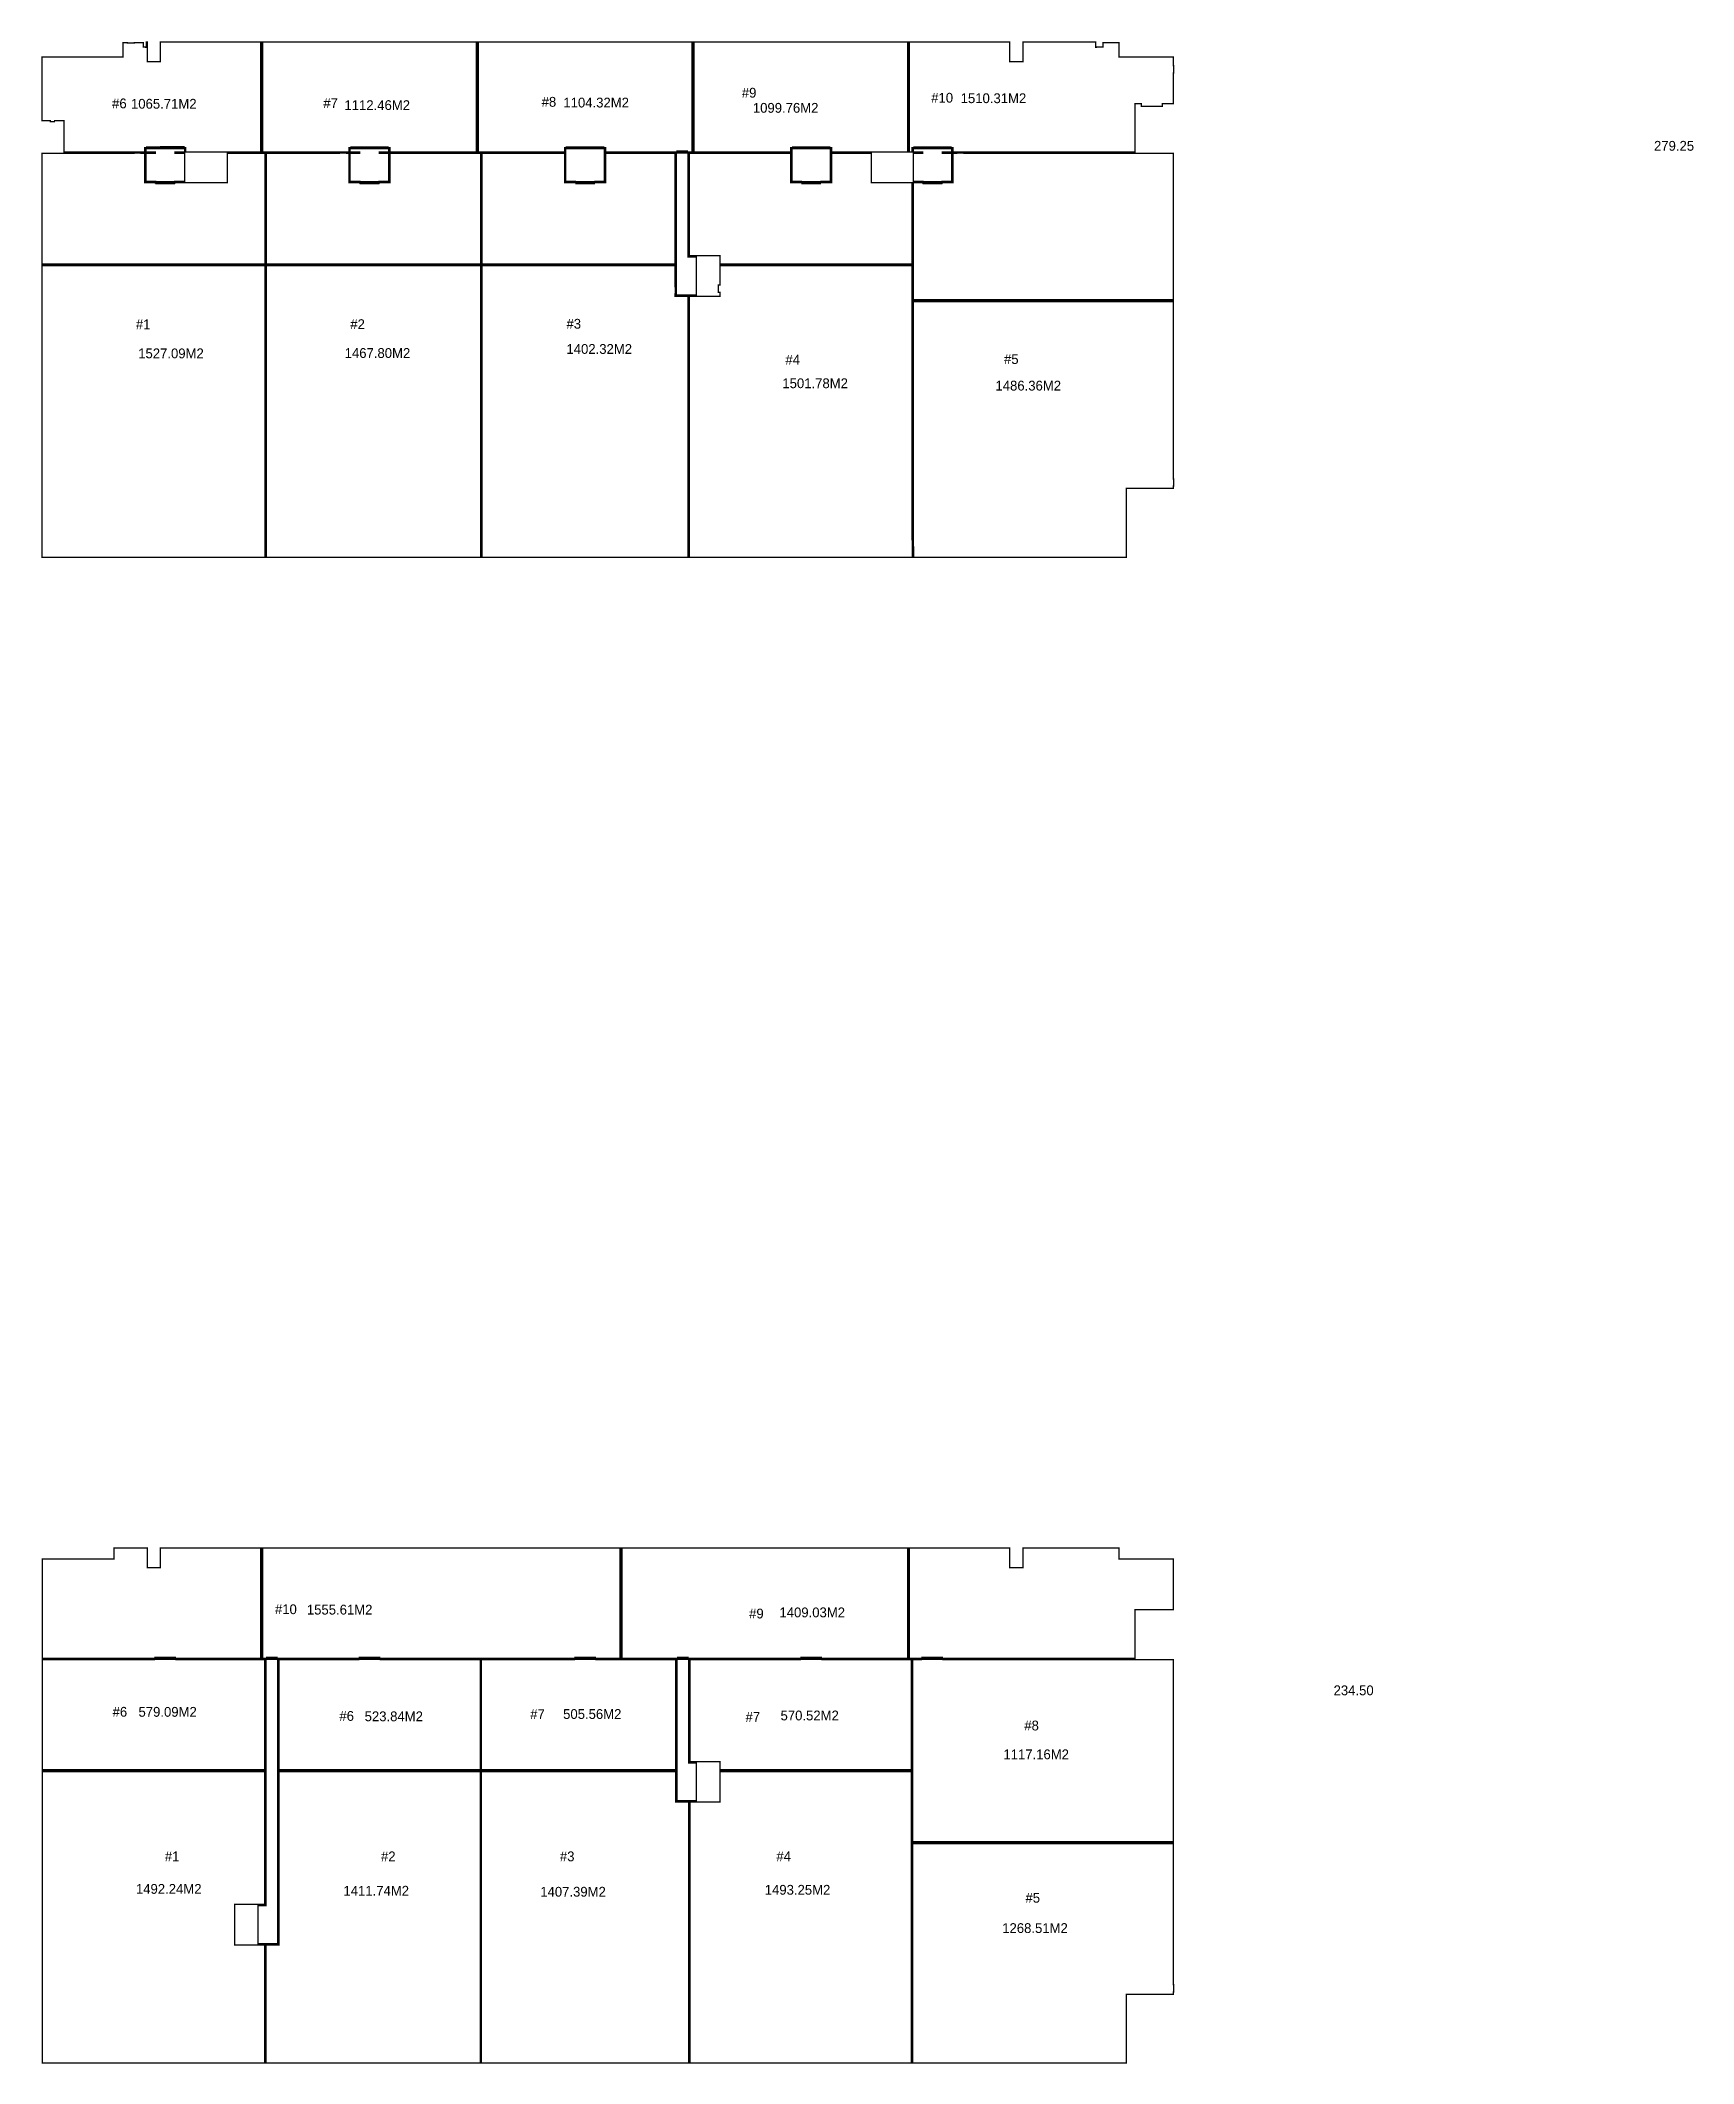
# Model space of a CAD drawing. Header units: millimetres. Extents: x -869187 to 1405794, y -1345622 to 197746.
# Drawn here: x 432280 to 685275, y -405709 to -96184 of the extents above; entities that cross this region are included whole.
import ezdxf

# ---------------------------------------------------------------- set-up
doc = ezdxf.new("R2010")
doc.units = ezdxf.units.MM
doc.header["$LTSCALE"] = 1000
doc.header["$MEASUREMENT"] = 0
doc.layers.get('0').update_dxf_attribs({"linetype": 'CONTINUOUS'})
doc.styles.add('나눔바른고딕', font='')
doc.styles.get('나눔바른고딕').set_extended_font_data('나눔바른고딕')

msp = doc.modelspace()

# ---------------------------------------------------------------- texts
at = {"ltscale": 10000, "style": '나눔바른고딕'}
for s, p in [('#6', (443246.5, -106570.1)), ('#7', (475570.4, -106521)), ('#8', (508984.2, -106323.6)), ('#9', (539617.3, -104930.2)), ('#10', (568604.9, -105698.2)), ('#1', (446887.2, -140366.4)), ('#2', (479695.9, -140341.2)), ('#3', (512787.4, -140280.3)), ('#4', (546295.6, -145780.4)), ('#5', (579746.4, -145684.5)), ('#10', (468170.7, -336956.7)), ('#9', (540732.1, -337610.2)), ('#6', (443321.3, -352647.4)), ('#6', (478031.8, -353278.8)), ('#7', (507234.3, -353010.7)), ('#7', (540190.4, -353431.7)), ('#8', (582853.3, -354743.8)), ('#1', (451319.6, -374762)), ('#2', (484396.1, -374762)), ('#3', (511778.4, -374762)), ('#4', (544912.3, -374762)), ('#5', (583032.2, -381102.8))]:
    msp.add_text(s, height=1500, dxfattribs=at).set_placement(p)
at = {"color": 3, "ltscale": 10000, "style": '나눔바른고딕'}
for s, p in [('1065.71M2 ', (446137.9, -106622.3)), ('1104.32M2 ', (512310.4, -106437.1)), ('1510.31M2 ', (573112.9, -105772.6)), ('1112.46M2 ', (478804.6, -106832.4)), ('1099.76M2 ', (541309.9, -107243.5)), ('1527.09M2 ', (447240.8, -144812)), ('1467.80M2 ', (478837.8, -144756.3)), ('1402.32M2 ', (512782.1, -144136)), ('1501.78M2 ', (545823.5, -149382.5)), ('1486.36M2 ', (578438.8, -149745)), ('1555.61M2 ', (473053.6, -337014.6)), ('1409.03M2 ', (545377.2, -337436.6)), ('579.09M2 ', (447285.7, -352651.5)), ('523.84M2 ', (481895.2, -353336.4)), ('505.56M2 ', (512270.2, -352986.1)), ('570.52M2 ', (545545.8, -353208.1)), ('1117.16M2 ', (579650.4, -359153.9)), ('1492.24M2 ', (446894.4, -379738.4)), ('1411.74M2 ', (478654.4, -380022.1)), ('1407.39M2 ', (508773, -380176.1)), ('1493.25M2 ', (543130.1, -379878.8)), ('1268.51M2 ', (579472.7, -385739))]:
    msp.add_text(s, height=1500, dxfattribs=at).set_placement(p)
at = {"color": 1, "ltscale": 10000, "style": '나눔바른고딕'}
for s, p in [('279.25', (679223.9, -113053.6)), ('234.50', (630186.7, -349360.3))]:
    msp.add_text(s, height=1500, dxfattribs=at).set_placement(p)

# ---------------------------------------------------------------- linework, layer by layer
at = {"color": 3, "ltscale": 10000, "const_width": 200}
for points in [[(448480.1, -96434.5), (448480.1, -97234.5), (448405.1, -97234.5), (448405.1, -97184.5), (448005.1, -97184.5), (448005.1, -96509.5), (446655.1, -96509.5), (446655.1, -96584.5), (445555.1, -96584.5), (445555.1, -96509.5), (444930.1, -96509.5), (444930.1, -98709.5), (432530.1, -98709.5), (432530.1, -108459.5), (433780.1, -108459.5), (433780.1, -108609.5), (434430.1, -108609.5), (434430.1, -108459.5), (435880.1, -108459.5), (435880.1, -113259.5), (448230.1, -113259.5), (448230.1, -112609.5), (448430.1, -112609.5), (448430.1, -113259.5), (449870.1, -113259.5), (449870.5, -113459.5), (448430.1, -113459.5), (448430.1, -117759.5), (449880.1, -117759.5), (449880.1, -117747), (449925.1, -117747), (449925.1, -117972), (449880.1, -117972), (449880.1, -117959.5), (448230.1, -117959.5), (448230.1, -113459.5), (447680.1, -113459.5), (447680.1, -113409.5), (446580.1, -113409.5), (446580.1, -113459.5), (432530.1, -113459.5), (432530.1, -130509.5), (466655.1, -130509.5), (466655.1, -113459.5), (460880.1, -113459.5), (460880.1, -117959.5), (452880.1, -117959.5), (452880.1, -117972), (452835.1, -117972), (452835.1, -117747), (452880.1, -117747), (452880.1, -117759.5), (454330.1, -117759.5), (454330.1, -113459.5), (452890.1, -113459.5), (452890.1, -113259.5), (454330.1, -113259.5), (454330.1, -112602.8), (454530.1, -112602.8), (454530.1, -113259.5), (466130.1, -113259.5), (466130.1, -96434.5), (450630.1, -96434.5), (450630.1, -99434.5), (448630.1, -99434.5), (448630.1, -96434.5), (448480.1, -96434.5)], [(499130.1, -113259.5), (512480.1, -113259.5), (512480.1, -112609.5), (512680.1, -112609.5), (512680.1, -117759.5), (514130.1, -117759.5), (514130.1, -117959.5), (512480.1, -117959.5), (512480.1, -113459.5), (499855.1, -113459.5), (499855.1, -130509.5), (529405.1, -130509.5), (529405.1, -113459.5), (518780.1, -113459.5), (518780.1, -117959.5), (517130.1, -117959.5), (517130.1, -117759.5), (518580.1, -117759.5), (518580.1, -112602.8), (518780.1, -112602.8), (518780.1, -113259.5), (529605.1, -113259.5), (529605.1, -135109.5), (532680.1, -135109.5), (532680.1, -129309.5), (531405.1, -129309.5), (531405.1, -113259.5), (532130.1, -113259.5), (532130.1, -96434.5), (499130.1, -96434.5), (499130.1, -113259.5)], [(532130.1, -96434.5), (532130.1, -113259.5), (547080.1, -113259.5), (547080.1, -112609.5), (547280.1, -112609.5), (547280.1, -117759.5), (548730.1, -117759.5), (548730.1, -117959.5), (547080.1, -117959.5), (547080.1, -113459.5), (531605.1, -113459.5), (531605.1, -129109.5), (536280.1, -129109.5), (536280.1, -130509.5), (565655.1, -130509.5), (565655.1, -117959.5), (559430.1, -117959.5), (559430.1, -113459.5), (553380.1, -113459.5), (553380.1, -117959.5), (551730.1, -117959.5), (551730.1, -117759.5), (553180.1, -117759.5), (553180.1, -112602.8), (553380.1, -112602.8), (553380.1, -113259.5), (565130.1, -113259.5), (565130.1, -96434.5), (532130.1, -96434.5)], [(565655.1, -113259.5), (565130.1, -113259.5), (565130.1, -96434.5), (580630.1, -96434.5), (580630.1, -99434.5), (582630.1, -99434.5), (582630.1, -96434.5), (593780.1, -96434.5), (593780.1, -97234.5), (593855.1, -97234.5), (593855.1, -97184.5), (594880.1, -97184.5), (594880.1, -96509.5), (597330.1, -96509.5), (597330.1, -98709.5), (605655.1, -98709.5), (605655.1, -100059.5), (605705.1, -100059.5), (605705.1, -101159.5), (605655.1, -101159.5), (605655.1, -105859.5), (604067.1, -105859.5), (604067.1, -105844.5), (603965.1, -105844.5), (603965.1, -106259.5), (600765.1, -106259.5), (600765.1, -105844.5), (600663.1, -105844.5), (600663.1, -105859.5), (599805.1, -105859.5), (599805.1, -113259.5), (571955.1, -113259.5), (571955.1, -112609.5), (571755.1, -112609.5), (571755.1, -113259.5), (570315.1, -113259.5), (570315.1, -113459.5), (571755.1, -113459.5), (571755.1, -117759.5), (570305.1, -117759.5), (570305.1, -117747), (570260.1, -117747), (570260.1, -117972), (570305.1, -117972), (570305.1, -117959.5), (571955.1, -117959.5), (571955.1, -113459.5), (572505.1, -113459.5), (572505.1, -113409.5), (573605.1, -113409.5), (573605.1, -113459.5), (605655.1, -113459.5), (605655.1, -136009.5), (565855.1, -136009.5), (565855.1, -117959.5), (567305.1, -117959.5), (567305.1, -117972), (567350.1, -117972), (567350.1, -117747), (567305.1, -117747), (567305.1, -117759.5), (565855.1, -117759.5), (565855.1, -113459.5), (567295.1, -113459.5), (567295.1, -113259.5), (565855.1, -113259.5), (565855.1, -112602.8), (565655.1, -112602.8), (565655.1, -113259.5)], [(432530.1, -130509.5), (432530.1, -175259.5), (466655.1, -175259.5), (466655.1, -130509.5), (432530.1, -130509.5)], [(466855.1, -130509.5), (466855.1, -175259.5), (499655.1, -175259.5), (499655.1, -130509.5), (466855.1, -130509.5)], [(499855.1, -130509.5), (499855.1, -175259.5), (531405.1, -175259.5), (531405.1, -135309.5), (529405.1, -135309.5), (529405.1, -134959.5), (529455.1, -134959.5), (529455.1, -133859.5), (529405.1, -133859.5), (529405.1, -130509.5), (499855.1, -130509.5)], [(536280.1, -130509.5), (536280.1, -133609.5), (536030.1, -133609.5), (536030.1, -134709.5), (536280.1, -134709.5), (536280.1, -135309.5), (531605.1, -135309.5), (531605.1, -175259.5), (565730.1, -175259.5), (565730.1, -172559.5), (565655.1, -172559.5), (565655.1, -130509.5), (536280.1, -130509.5)], [(566804.4, -136009.5), (565855.1, -136009.5), (565855.1, -172559.5), (565880.1, -172559.5), (565880.1, -173659.5), (565930.1, -173659.5), (565930.1, -175259.5), (598480.1, -175259.5), (598480.1, -164709.5), (605655.1, -164709.5), (605655.1, -164359.5), (605705.1, -164359.5), (605705.1, -163259.5), (605655.1, -163259.5), (605655.1, -136009.5), (566804.4, -136009.5)], [(468605.1, -343709.5), (521130.1, -343709.5), (521130.1, -326834.5), (450630.1, -326834.5), (450630.1, -329834.5), (448630.1, -329834.5), (448630.1, -326834.5), (443530.1, -326834.5), (443530.1, -328509.5), (432580.1, -328509.5), (432580.1, -343709.5), (466805.1, -343709.5), (466805.1, -381559.5), (465580.1, -381559.5), (465580.1, -387359.5), (468605.1, -387359.5), (468605.1, -343709.5)], [(531480.1, -343709.5), (599805.1, -343709.5), (599805.1, -336259.5), (605655.1, -336259.5), (605655.1, -328509.5), (597330.1, -328509.5), (597330.1, -326834.5), (582630.1, -326834.5), (582630.1, -329834.5), (580630.1, -329834.5), (580630.1, -326834.5), (521130.1, -326834.5), (521130.1, -343709.5), (529680.1, -343709.5), (529680.1, -365509.5), (532680.1, -365509.5), (532680.1, -359709.5), (531480.1, -359709.5), (531480.1, -343709.5)], [(449720.1, -343709.5), (449720.1, -343909.5), (432580.1, -343909.5), (432580.1, -360909.5), (466605.1, -360909.5), (466605.1, -343909.5), (453040.1, -343909.5), (453040.1, -343709.5), (449720.1, -343709.5)], [(480970.1, -343709.5), (480970.1, -343909.5), (468805.1, -343909.5), (468805.1, -360909.5), (499580.1, -360909.5), (499580.1, -343909.5), (484290.1, -343909.5), (484290.1, -343709.5), (480970.1, -343709.5)], [(513970.1, -343709.5), (513970.1, -343909.5), (499780.1, -343909.5), (499780.1, -360909.5), (529480.1, -360909.5), (529480.1, -343909.5), (517290.1, -343909.5), (517290.1, -343709.5), (513970.1, -343709.5)], [(548570.1, -343909.5), (531680.1, -343909.5), (531680.1, -359509.5), (536280.1, -359509.5), (536280.1, -360909.5), (565580.1, -360909.5), (565580.1, -348409.5), (565580.1, -343909.5), (551890.1, -343909.5), (551890.1, -343709.5), (548570.1, -343709.5), (548570.1, -343909.5)], [(567070.1, -343709.5), (567070.1, -343909.5), (565780.1, -343909.5), (565780.1, -371909.5), (605655.1, -371909.5), (605655.1, -343909.5), (570390.1, -343909.5), (570390.1, -343709.5), (567070.1, -343709.5)], [(432580.1, -360909.5), (432580.1, -405609.5), (466605.1, -405609.5), (466605.1, -387559.5), (461980.1, -387559.5), (461980.1, -381359.5), (466605.1, -381359.5), (466605.1, -360909.5), (432580.1, -360909.5)], [(468805.1, -360909.5), (468805.1, -387559.5), (466805.1, -387559.5), (466805.1, -405609.5), (499580.1, -405609.5), (499580.1, -377409.5), (499580.1, -360909.5), (468805.1, -360909.5)], [(499780.1, -360909.5), (499780.1, -405609.5), (531480.1, -405609.5), (531480.1, -365709.5), (529480.1, -365709.5), (529480.1, -360909.5), (499780.1, -360909.5)], [(536280.1, -360909.5), (536280.1, -365709.5), (531680.1, -365709.5), (531680.1, -405609.5), (565580.1, -405609.5), (565580.1, -360909.5), (536280.1, -360909.5)]]:
    msp.add_lwpolyline(points, dxfattribs=at)
at = {"color": 1, "ltscale": 10000, "const_width": 500}
for points in [[(466130.1, -96434.5), (466130.1, -113259.5)], [(499130.1, -96434.5), (499130.1, -113259.5)], [(532130.1, -96434.5), (532130.1, -113259.5)], [(565130.1, -96434.5), (565130.1, -113259.5)], [(448430.1, -112609.5), (454330.1, -112602.8)], [(479680.1, -112609.5), (485580.1, -112609.5)], [(512680.1, -112609.5), (518580.1, -112609.5)], [(529605.1, -113259.5), (531405.1, -113259.5)], [(553180.1, -112609.5), (547280.1, -112609.5)], [(571755.1, -112609.5), (565855.1, -112609.5)], [(449880.1, -117959.5), (452880.1, -117959.5)], [(481130.1, -117959.5), (484130.1, -117959.5)], [(514130.1, -117959.5), (517130.1, -117959.5)], [(548730.1, -117959.5), (551730.1, -117959.5)], [(567305.1, -117959.5), (570305.1, -117959.5)], [(466655.1, -130509.5), (432530.1, -130509.5)], [(499655.1, -130509.5), (466855.1, -130509.5)], [(529405.1, -130509.5), (499855.1, -130509.5)], [(565655.1, -130509.5), (536280.1, -130509.5)], [(605655.1, -136009.5), (565855.1, -136009.5)], [(466130.1, -326834.5), (466130.1, -343709.5)], [(521130.1, -326834.5), (521130.1, -343709.5)], [(565130.1, -326834.5), (565130.1, -343709.5)], [(449720.1, -343709.5), (453040.1, -343709.5)], [(466805.1, -343709.5), (468605.1, -343709.5)], [(480970.1, -343709.5), (484290.1, -343709.5)], [(513970.1, -343709.5), (517290.1, -343709.5)], [(529680.1, -343709.5), (531480.1, -343709.5)], [(548570.1, -343709.5), (551890.1, -343709.5)], [(567070.1, -343709.5), (570390.1, -343709.5)], [(466605.1, -360909.5), (432580.1, -360909.5)], [(468805.1, -360909.5), (499580.1, -360909.5)], [(499780.1, -360909.5), (529480.1, -360909.5)], [(536280.1, -360909.5), (565580.1, -360909.5)], [(565780.1, -371909.5), (605655.1, -371909.5)]]:
    msp.add_lwpolyline(points, dxfattribs=at)
at = {"color": 3, "ltscale": 10000, "const_width": 200}
for points in [[(466130.1, -96434.5), (466130.1, -113259.5), (479480.1, -113259.5), (479480.1, -112609.5), (479680.1, -112609.5), (479680.1, -113259.5), (481120.1, -113259.5), (481120.1, -113459.5), (479680.1, -113459.5), (479680.1, -117759.5), (481130.1, -117759.5), (481130.1, -117747), (481175.1, -117747), (481175.1, -117972), (481130.1, -117972), (481130.1, -117959.5), (479480.1, -117959.5), (479480.1, -113459.5), (479130.1, -113459.5), (479130.1, -113409.5), (478030.1, -113409.5), (478030.1, -113459.5), (466855.1, -113459.5), (466855.1, -130509.5), (499655.1, -130509.5), (499655.1, -113459.5), (485780.1, -113459.5), (485780.1, -117959.5), (484130.1, -117959.5), (484130.1, -117972), (484085.1, -117972), (484085.1, -117747), (484130.1, -117747), (484130.1, -117759.5), (485580.1, -117759.5), (485580.1, -113459.5), (484140.1, -113459.5), (484140.1, -113259.5), (485580.1, -113259.5), (485580.1, -112602.8), (485780.1, -112602.8), (485780.1, -113259.5), (499130.1, -113259.5), (499130.1, -96434.5)], [(605655.1, -371909.5), (605655.1, -393659.5), (605705.1, -393659.5), (605705.1, -394759.5), (605655.1, -394759.5), (605655.1, -395109.5), (598480.1, -395109.5), (598480.1, -405609.5), (565780.1, -405609.5), (565780.1, -371909.5)]]:
    msp.add_lwpolyline(points, close=True, dxfattribs=at)

msp.set_redraw_order([(e.dxf.handle, doc.entitydb.next_handle()) for e in msp.query("TEXT MTEXT ATTDEF DIMENSION ARC_DIMENSION")])  # texts and dimensions are drawn at this point

doc.saveas('drawing.dxf')
